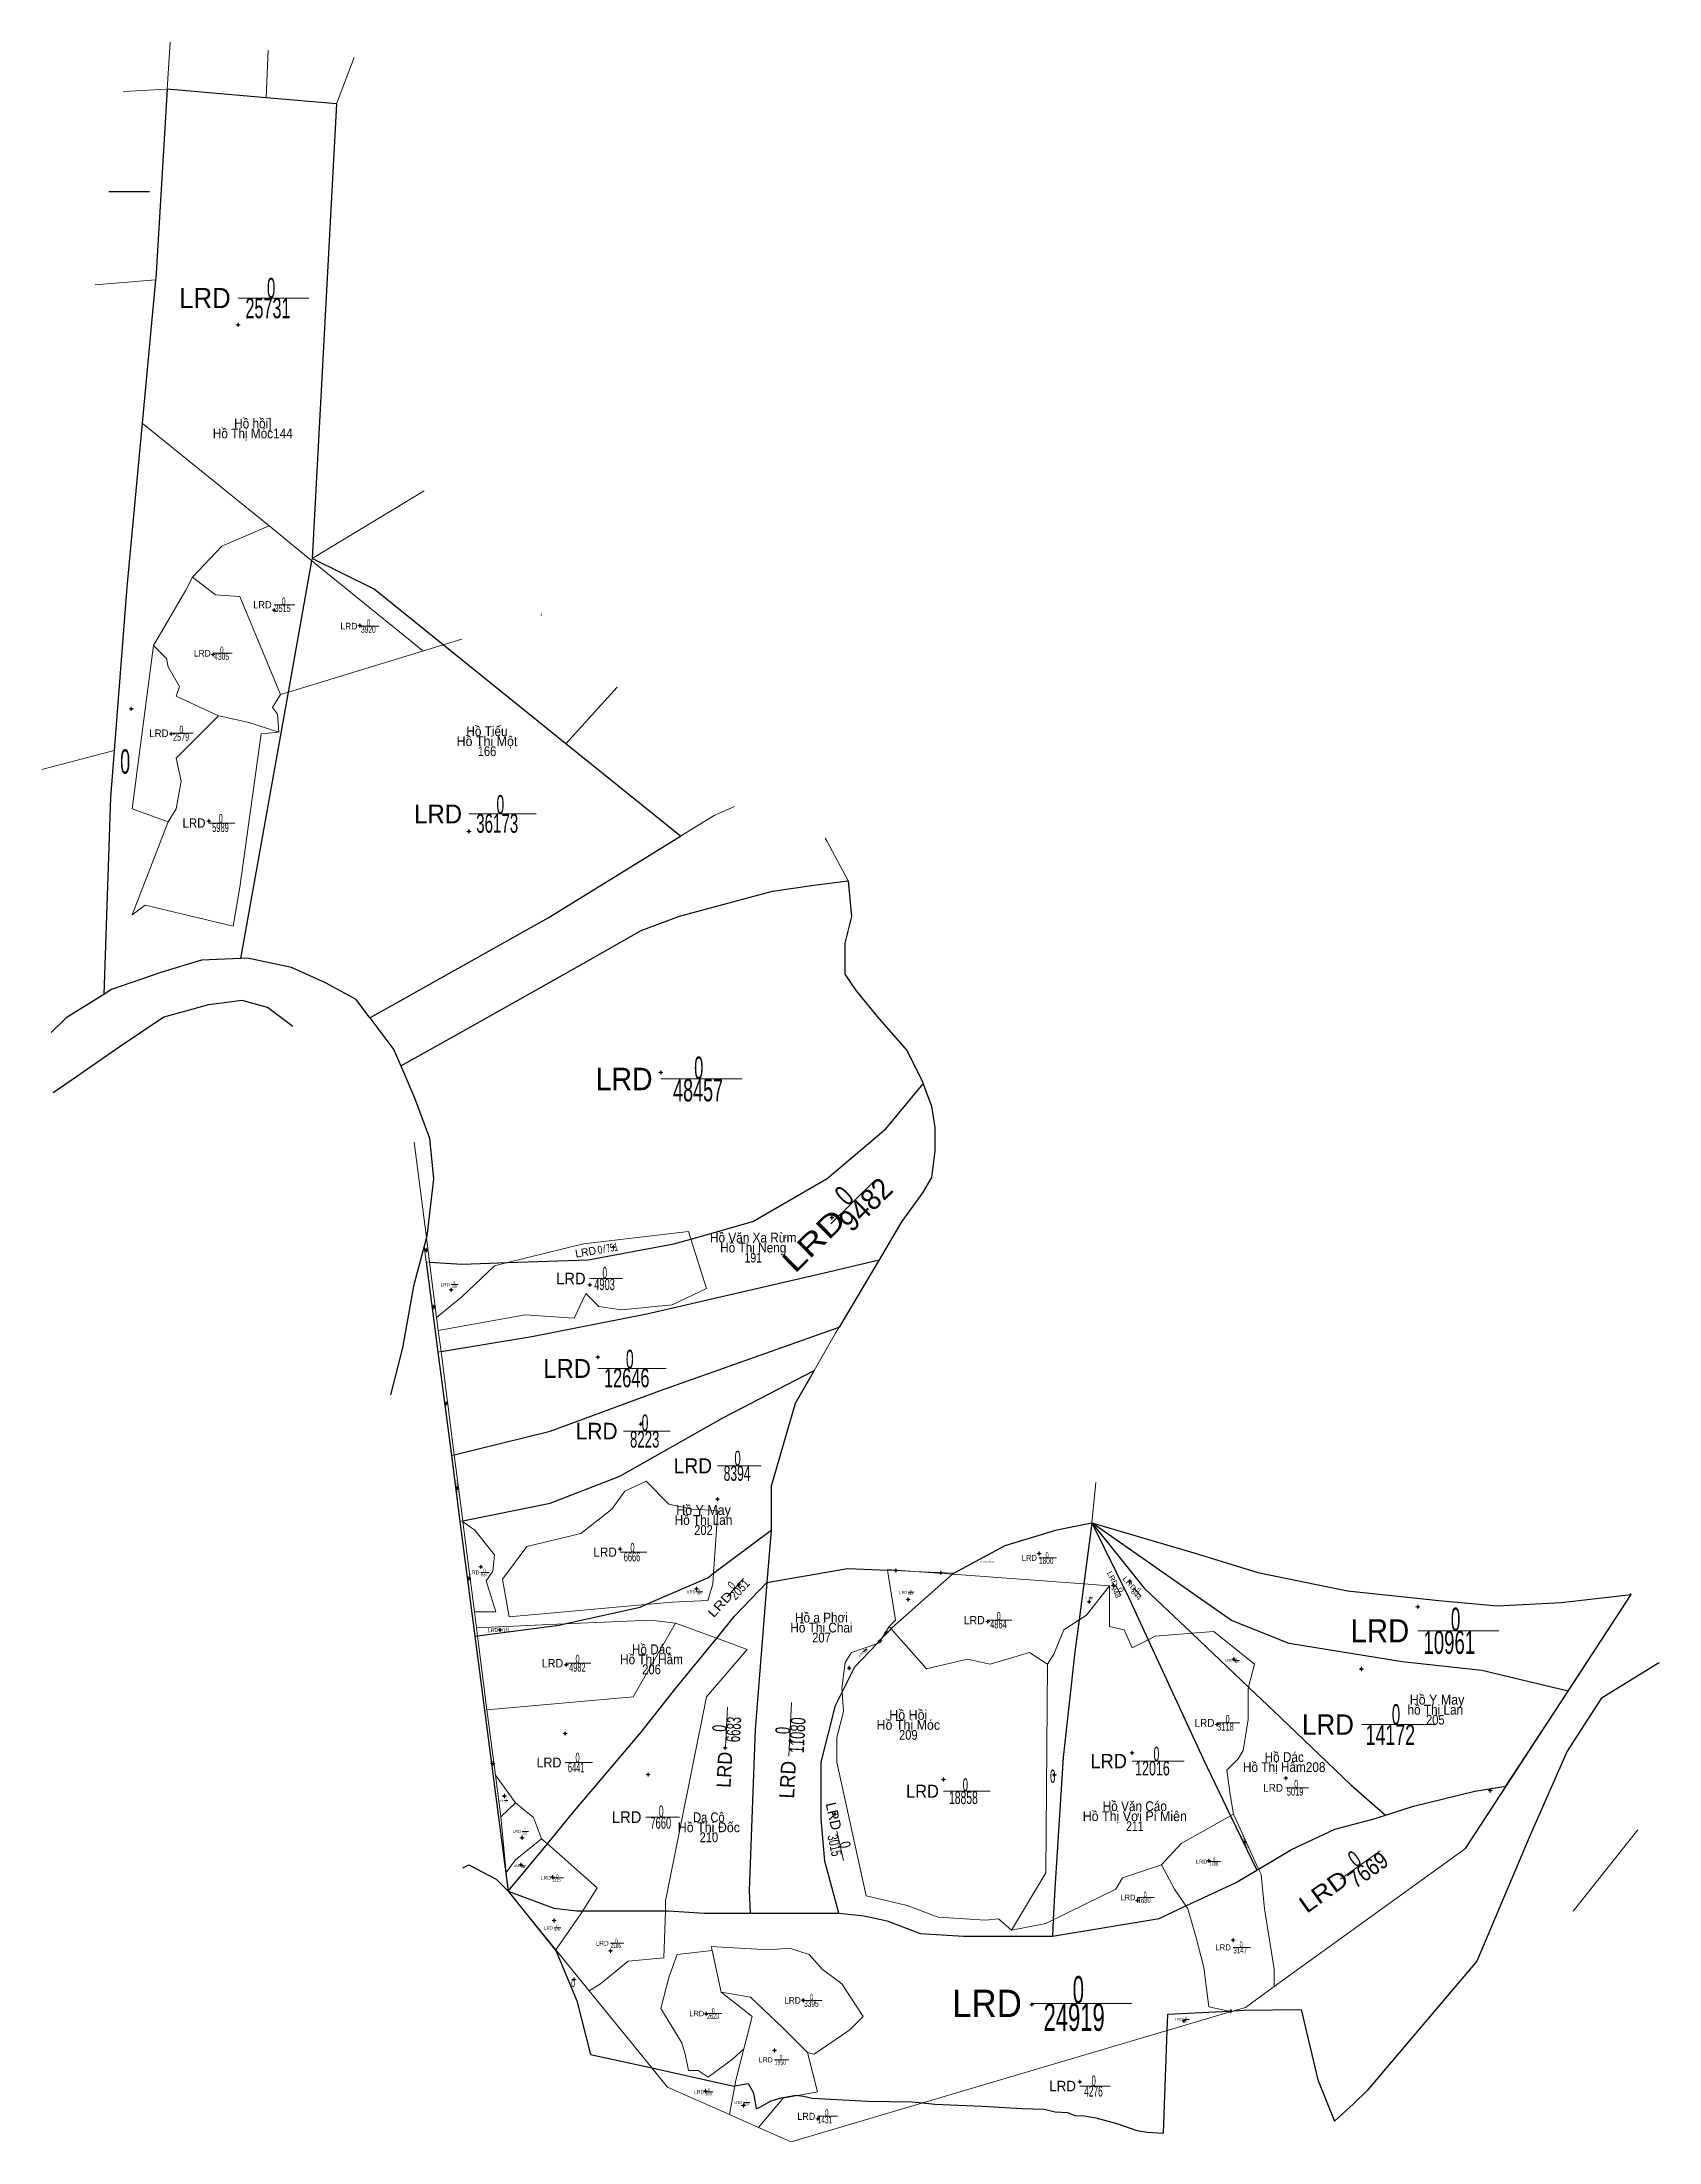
# Model space of a CAD drawing. Header units: metres. Extents: x 547480 to 554179, y 1840660 to 1842196.
# Drawn here: x 547480 to 548471, y 1840909 to 1842196 of the extents above.
import ezdxf
from ezdxf.enums import TextEntityAlignment as Align

# ---------------------------------------------------------------- set-up
doc = ezdxf.new("R2010")
doc.units = ezdxf.units.M
doc.header["$LTSCALE"] = 1.6
for name, color, linetype, lineweight in [('1', 7, 'Continuous', 13), ('10', 7, 'Continuous', 13), ('11', 7, 'Continuous', 13), ('12', 7, 'Continuous', 13), ('13', 7, 'Continuous', 25), ('31', 7, 'Continuous', 25), ('32', 7, 'Continuous', 25), ('53', 7, 'Continuous', 13), ('63', 7, 'Continuous', 13)]:
    doc.layers.add(name, color=color, linetype=linetype, lineweight=lineweight)
doc.layers.add('16', color=7, linetype='Continuous')
doc.layers.add('54', color=7, linetype='Continuous')

msp = doc.modelspace()

# ---------------------------------------------------------------- texts
at = {"layer": '16', "width": 0.9}
msp.add_text('Đường Mac ca', height=1, dxfattribs=at).set_placement((548059.095, 1841264.11), align=Align.CENTER)
at = {"layer": '32'}
for s, width, p in [('Hồ hồi]', 0.9, (547608.96, 1841958.96)), ('Hồ Thị Móc144', 0.9, (547608.96, 1841952.83)), ('Hồ Thị Một', 0.95, (547752.515, 1841764.28)), ('Hồ Tiếu', 0.9, (547752.505, 1841770.41)), ('166', 0.85, (547752.51, 1841758.15)), ('Hồ Văn Xa Rừm', 0.9, (547915.715, 1841460.16)), ('Hồ Thị Neng', 0.9, (547915.725, 1841454.03)), ('191', 0.8, (547915.725, 1841447.9)), ('Hồ Thị Lan', 0.9, (547885.23, 1841287.14)), ('Hồ Y May', 0.95, (547885.235, 1841293.27)), ('202', 0.85, (547885.23, 1841281.01)), ('Hồ Thị Chai', 0.9, (547957.525, 1841221.22)), ('Hồ a Phơi', 0.9, (547957.525, 1841227.35)), ('207', 0.85, (547957.53, 1841215.09)), ('Hồ Thị Hâm', 0.9, (547853.36, 1841201.77)), ('Hồ Dác', 0.9, (547853.36, 1841207.9)), ('206', 0.85, (547853.36, 1841195.64)), ('hồ Thị Lan', 0.9, (548333.81, 1841170.9)), (' Hồ Y May', 0.95, (548333.81, 1841177.03)), ('Hồ Thị Móc', 0.95, (548010.755, 1841161.62)), ('Hồ Hồi', 0.95, (548010.76, 1841167.75)), ('205', 0.85, (548333.81, 1841164.77)), ('209', 0.85, (548010.76, 1841155.49)), ('Hồ Thị Hâm208', 0.9, (548241.185, 1841135.75)), ('Hồ Dác', 0.9, (548241.18, 1841141.88)), ('Hồ Thị Vơi Pỉ Miên', 0.95, (548149.605, 1841105.69)), ('Hồ Văn Cáo', 0.9, (548149.605, 1841111.82)), ('Hồ Thị Đốc', 0.95, (547888.525, 1841098.87)), ('Da Cô', 0.85, (547888.53, 1841105)), ('211', 0.8, (548149.615, 1841099.56)), ('210', 0.85, (547888.53, 1841092.74))]:
    msp.add_text(s, height=6, dxfattribs=dict(at, width=width)).set_placement(p, align=Align.CENTER)
at = {"layer": '54', "width": 0.65}
msp.add_text('1', height=2, dxfattribs=at).set_placement((547785.745, 1841843.97), align=Align.CENTER)
at = {"layer": '63'}
for p in [(547558.275, 1842195.65), (547618.415, 1842190.64), (547671.125, 1842186.24), (547529.655, 1842165.24), (547520.645, 1842104.11), (547545.575, 1842104.11), (547512.435, 1842046.88), (547713.985, 1841920.72), (547713.015, 1841822.87), (547737.015, 1841829.87), (547832.385, 1841800.33), (547479.735, 1841749.96), (547904.245, 1841727.26), (547959.845, 1841707.97), (547485.355, 1841588.87), (547633.405, 1841592.41), (547486.645, 1841551.95), (547707.875, 1841521.65), (547693.405, 1841366.87), (548125.705, 1841313.18), (548453.485, 1841245.4), (548470.925, 1841202.63), (548457.985, 1841100.28), (547737.655, 1841077), (548418.265, 1841050.55)]:
    msp.add_text('D', height=0.01, dxfattribs=at).set_placement(p, align=Align.CENTER)
for s, height, width, p in [('0', 12.38, 0.55, (547620.185, 1842038.8)), ('25731', 12.38, 0.6, (547618.255, 1842026.42)), ('3515', 4.43, 0.6, (547627.235, 1841846.46)), ('0', 4.43, 0.55, (547627.915, 1841850.88)), ('3920', 4.07, 0.6, (547679.79, 1841833.71)), ('0', 4.07, 0.55, (547679.94, 1841837.77)), ('4305', 4.07, 0.6, (547589.86, 1841817.1)), ('0', 4.07, 0.55, (547589.99, 1841821.17)), ('2579', 4.63, 0.6, (547565.025, 1841767.53)), ('0', 4.63, 0.55, (547565.15, 1841772.16)), ('0', 15, 0.55, (547530.7, 1841747.32)), ('0', 11.55, 0.55, (547760.71, 1841722.73)), ('5989', 5.53, 0.6, (547589.175, 1841711.63)), ('0', 5.53, 0.55, (547589.31, 1841717.16)), ('36173', 11.55, 0.6, (547758.77, 1841711.18)), ('0', 13.73, 0.55, (547882.31, 1841560.35)), ('48457', 13.73, 0.6, (547881.895, 1841546.62)), ('708', 2.05, 0.6, (547732.42, 1841432.37)), ('0', 2.05, 0.55, (547732.46, 1841434.41)), ('4903', 7.09, 0.6, (547824.585, 1841430.98)), ('0', 7.09, 0.55, (547824.72, 1841438.07)), ('0', 2.37, 0.55, (547719.57, 1841419.49)), ('12646', 11.51, 0.65, (547838.18, 1841371.47)), ('0', 11.51, 0.55, (547840.04, 1841382.97)), ('8223', 10.11, 0.6, (547849.165, 1841334.51)), ('0', 10.11, 0.55, (547849.37, 1841344.62)), ('0', 9.23, 0.55, (547906.13, 1841323.35)), ('8394', 9.23, 0.6, (547905.82, 1841314.12)), ('6666', 5.66, 0.6, (547841.4, 1841264.76)), ('0', 5.66, 0.55, (547841.675, 1841270.42)), ('1800', 3.66, 0.65, (548095.295, 1841263.26)), ('0', 3.66, 0.55, (548095.84, 1841266.92)), ('637', 2.37, 0.6, (547750.945, 1841255.65)), ('0', 2.37, 0.55, (547751.03, 1841258.02)), ('294', 1.79, 0.6, (547882.69, 1841244.32)), ('0', 1.79, 0.55, (547882.72, 1841246.11)), ('663', 1.7, 0.6, (548012.165, 1841244.14)), ('0', 1.7, 0.55, (548012.23, 1841245.84)), ('195', 0.95, 0.6, (548122.38, 1841241.41)), ('0', 0.95, 0.55, (548122.51, 1841242.36)), ('4864', 5.06, 0.65, (548066.03, 1841223.71)), ('0', 5.06, 0.55, (548066.21, 1841228.78)), ('0', 14.17, 0.55, (548346.22, 1841222.28)), ('10961', 14.17, 0.6, (548342.37, 1841208.11)), ('4982', 5.2, 0.6, (547807.915, 1841197.19)), ('0', 5.2, 0.55, (547808.035, 1841202.39)), ('456', 1.65, 0.6, (548211.86, 1841202.5)), ('0', 1.65, 0.55, (548211.885, 1841204.15)), ('0', 12.51, 0.55, (548309.71, 1841164.82)), ('3118', 4.79, 0.6, (548205.145, 1841161.07)), ('0', 4.79, 0.55, (548206.475, 1841165.87)), ('14172', 12.51, 0.65, (548306.25, 1841152.31)), ('0', 8.77, 0.55, (548162.85, 1841142.44)), ('6441', 6.03, 0.55, (547807.165, 1841135.5)), ('0', 6.03, 0.55, (547808.025, 1841141.53)), ('12016', 8.77, 0.65, (548160.43, 1841133.66)), ('0', 7.91, 0.55, (548045.745, 1841124)), ('0', 8.15, 0.55, (548099.305, 1841129.1)), ('5019', 4.78, 0.6, (548247.825, 1841121.28)), ('0', 4.78, 0.55, (548248.525, 1841126.06)), ('131', 1.1, 0.55, (547763.845, 1841117.22)), ('0', 1.1, 0.55, (547764.12, 1841118.32)), ('0', 7.15, 0.55, (547859.315, 1841108.13)), ('18858', 7.91, 0.6, (548044.545, 1841116.09)), ('598', 1.83, 0.6, (547775.685, 1841097.53)), ('0', 1.83, 0.55, (547775.715, 1841099.36)), ('7660', 7.15, 0.6, (547859.03, 1841100.98)), ('248', 1.38, 0.6, (547774.53, 1841076.95)), ('0', 1.38, 0.55, (547774.55, 1841078.33)), ('0', 2.34, 0.55, (547795.685, 1841070.86)), ('1788', 2.5, 0.6, (548197.875, 1841078.32)), ('0', 2.5, 0.55, (548198.23, 1841080.82)), ('1215', 2.34, 0.6, (547795.07, 1841068.52)), ('0', 3.5, 0.55, (548155.94, 1841058.91)), ('1680', 3.5, 0.6, (548155.395, 1841055.41)), ('576', 1.96, 0.6, (547795.445, 1841038.26)), ('0', 1.96, 0.55, (547795.495, 1841040.22)), ('2185', 2.88, 0.6, (547831.495, 1841027.97)), ('0', 2.88, 0.55, (547831.91, 1841030.84)), ('3147', 3.73, 0.6, (548214.2, 1841024.57)), ('0', 3.73, 0.55, (548214.79, 1841028.3)), ('0', 16.8, 0.55, (548115.005, 1840993.96)), ('0', 4.64, 0.55, (547805.305, 1841004.03)), ('0', 3.99, 0.55, (547951.535, 1840995.84)), ('2623', 3.32, 0.6, (547891.105, 1840984.47)), ('0', 3.32, 0.55, (547891.2, 1840987.79)), ('3395', 3.99, 0.6, (547951.35, 1840991.85)), ('24919', 16.8, 0.6, (548112.44, 1840977.16)), ('203', 1.68, 0.6, (548181.175, 1840982.46)), ('0', 1.68, 0.55, (548181.2, 1840984.14)), ('1', 0.13, 0.3, (548208.505, 1840989.03)), ('0', 0.13, 0.5, (548208.525, 1840989.16)), ('1950', 3.06, 0.6, (547932.33, 1840956.35)), ('0', 3.06, 0.55, (547932.785, 1840959.41)), ('0', 6.42, 0.55, (548124.395, 1840943.34)), ('600', 2.18, 0.6, (547888.43, 1840937.62)), ('0', 2.18, 0.55, (547888.48, 1840939.79)), ('426', 1.79, 0.6, (547911.335, 1840931.42)), ('0', 1.79, 0.55, (547911.38, 1840933.21)), ('4276', 6.42, 0.6, (548124.24, 1840936.92)), ('1431', 4.32, 0.55, (547959.64, 1840920.48)), ('0', 4.32, 0.55, (547960.775, 1840924.8))]:
    msp.add_text(s, height=height, dxfattribs=dict(at, width=width)).set_placement(p, align=Align.CENTER)
for height, width, p in [(12.38, 0.95, (547595.37, 1842032.61)), (4.43, 0.95, (547620.5, 1841848.67)), (4.07, 0.95, (547673.03, 1841835.74)), (4.07, 0.95, (547583.18, 1841819.14)), (4.63, 0.95, (547557.31, 1841769.84)), (5.53, 0.95, (547579.94, 1841714.4)), (11.55, 0.95, (547737.24, 1841716.95)), (13.73, 0.95, (547854.02, 1841553.48)), (2.05, 0.95, (547729.76, 1841433.39)), (7.09, 0.95, (547812.94, 1841434.53)), (11.51, 0.95, (547816.27, 1841377.22)), (10.11, 0.95, (547832.57, 1841339.56)), (9.23, 0.95, (547890.45, 1841318.73)), (5.66, 0.95, (547832.09, 1841267.59)), (3.66, 0.95, (548089.62, 1841265.09)), (2.37, 0.95, (547747.9, 1841256.84)), (1.79, 0.95, (547880.34, 1841245.22)), (1.7, 0.95, (548010.02, 1841244.99)), (0.95, 0.9, (548121.27, 1841241.89)), (5.06, 0.95, (548057.6, 1841226.25)), (14.17, 0.95, (548317.83, 1841215.19)), (5.2, 0.95, (547799.23, 1841199.79)), (1.65, 0.95, (548209.69, 1841203.33)), (4.79, 0.95, (548198.42, 1841163.47)), (12.51, 0.95, (548283.9, 1841158.56)), (6.03, 0.95, (547798.17, 1841138.52)), (8.77, 0.95, (548144.73, 1841138.05)), (7.91, 0.95, (548029.51, 1841120.04)), (4.78, 0.95, (548240.44, 1841123.67)), (1.1, 0.95, (547762.73, 1841117.77)), (1.83, 0.95, (547773.31, 1841098.44)), (7.15, 0.95, (547847.17, 1841104.56)), (1.38, 0.95, (547772.75, 1841077.64)), (2.5, 0.95, (548194.02, 1841079.57)), (2.34, 0.95, (547791.77, 1841069.69)), (3.5, 0.95, (548150, 1841057.16)), (1.96, 0.95, (547792.89, 1841039.24)), (2.88, 0.95, (547827.09, 1841029.4)), (3.73, 0.95, (548208.48, 1841026.44)), (3.99, 0.95, (547944.84, 1840993.84)), (16.8, 0.95, (548080.35, 1840985.56)), (3.32, 0.95, (547885.66, 1840986.13)), (1.68, 0.95, (548179.03, 1840983.3)), (0.13, 0.95, (548208.43, 1840989.09)), (3.06, 0.95, (547927.59, 1840957.88)), (6.42, 0.95, (548113.51, 1840940.13)), (2.18, 0.95, (547885.59, 1840938.71)), (1.79, 0.95, (547908.99, 1840932.32)), (4.32, 0.95, (547953.73, 1840922.64))]:
    msp.add_text('LRD', height=height, dxfattribs=dict(at, width=width)).set_placement(p, align=Align.RIGHT)
for s, height, rotation, width, p in [('9482', 13.04, 44.564, 0.95, (547989.11, 1841478.77)), ('0', 13.04, 44.564, 0.7, (547976.022, 1841484.186)), ('25', 0.64, 277.308, 0.65, (547714.81, 1841454.606)), ('0', 0.64, 277.308, 0.75, (547715.452, 1841454.686)), ('0', 4.82, 9.726, 0.8, (547822.133, 1841453.412)), ('0', 1.75, 277.315, 0.75, (547733.421, 1841308.751)), ('2051', 5.43, 47.913, 0.85, (547909.455, 1841245.785)), ('0', 5.43, 47.913, 0.7, (547904.445, 1841248.336)), ('948', 3.28, 295.821, 0.8, (548136.627, 1841245.259)), ('0', 3.28, 295.821, 1.2, (548139.606, 1841246.644)), ('0', 3.07, 312.189, 0.7, (548150.819, 1841246.296)), ('0', 2.31, 2.568, 0.65, (547760.723, 1841221.704)), ('0', 0.15, 46.325, 0.65, (547993.456, 1841216.037)), ('2', 0.15, 46.325, 0.65, (547993.566, 1841215.937)), ('0', 0.3, 59.048, 1.4, (547997.55, 1841221.543)), ('7', 0.3, 59.048, 1.25, (547997.804, 1841221.373)), ('0', 1.27, 46.354, 0.7, (547984.075, 1841210.196)), ('156', 1.27, 46.354, 1.05, (547985.257, 1841209.587)), ('0', 8.68, 87.077, 0.65, (547899.325, 1841162.339)), ('6683', 8.68, 87.077, 0.6, (547907.968, 1841161.584)), ('11080', 9.05, 87.077, 0.65, (547947.246, 1841158.024)), ('0', 9.05, 87.077, 0.65, (547938.34, 1841160.969)), ('3015', 6.4, 282.381, 0.7, (547962.506, 1841090.121)), ('0', 6.4, 282.381, 0.85, (547968.981, 1841090.531)), ('0', 1.47, 294.681, 1.2, (548216.723, 1841091.627)), ('7669', 10.29, 35.813, 0.85, (548295.539, 1841071.697)), ('0', 10.29, 35.813, 0.7, (548287.228, 1841078.38))]:
    msp.add_text(s, height=height, rotation=rotation, dxfattribs=dict(at, width=width)).set_placement(p, align=Align.CENTER)
for height, rotation, width, p in [(13.04, 44.564, 1.3, (547973.59, 1841472.63)), (3.28, 295.821, 1.1, (548136.598, 1841249.089)), (3.07, 312.189, 1.25, (548148.722, 1841246.332)), (5.43, 47.913, 1.25, (547903.631, 1841243.38)), (2.31, 2.568, 0.95, (547759.396, 1841221.644)), (0.15, 46.325, 1.35, (547993.549, 1841216.026)), (0.2999, 59.048, 1.15, (547997.637, 1841221.386)), (1.27, 46.354, 1.3, (547984.166, 1841209.363)), (8.68, 87.077, 0.95, (547902.922, 1841147.927)), (9.05, 87.077, 0.95, (547941.911, 1841142.299)), (1.47, 294.681, 1.1, (548216.513, 1841092.094)), (10.29, 35.813, 1.2, (548281.749, 1841068.086))]:
    msp.add_text('LRD', height=height, rotation=rotation, dxfattribs=dict(at, width=width)).set_placement(p, align=Align.RIGHT)
for s, height, rotation, width, p in [('751', 4.82, 9.726, 0.6, (547825.9, 1841454.06)), ('/', 4.82, 9.726, 0.9, (547823.92, 1841453.72)), ('/', 1.75, 277.315, 0.75, (547733.52, 1841308.06)), ('72', 1.75, 277.315, 0.7, (547733.61, 1841307.33)), ('/', 2.31, 2.568, 0.55, (547761.74, 1841221.75)), ('141', 2.31, 2.568, 0.55, (547762.71, 1841221.79)), ('59', 1.47, 294.681, 0.9, (548217.13, 1841090.76))]:
    msp.add_text(s, height=height, rotation=rotation, dxfattribs=dict(at, width=width)).set_placement(p)
for height, rotation, p in [(0.64, 277.308, (547715.055, 1841455.191)), (4.82, 9.726, (547819.746, 1841452.998)), (1.75, 277.315, (547733.316, 1841309.673)), (6.4, 282.381, (547963.7, 1841099.632))]:
    msp.add_text('LRD', height=height, rotation=rotation, dxfattribs=at).set_placement(p, align=Align.RIGHT)
msp.add_text('844', height=3.07, rotation=312.189, dxfattribs=at).set_placement((548149.35, 1841243.346), align=Align.CENTER)
msp.add_text('/', height=1.47, rotation=294.681, dxfattribs=at).set_placement((548216.87, 1841091.31))

# ---------------------------------------------------------------- hatches: boundary and pattern name
at = {"layer": '11'}
for points in [[(547600.05, 1842022.33, 1), (547599.75, 1842022.33, 1)], [(547622.27, 1841847.51, 1), (547621.97, 1841847.51, 1)], [(547674.67, 1841838.23, 1), (547674.37, 1841838.23, 1)], [(547584.81, 1841820.37, 1), (547584.51, 1841820.37, 1)], [(547534.64, 1841787.18, 1), (547534.34, 1841787.18, 1)], [(547559.15, 1841771.87, 1), (547558.85, 1841771.87, 1)], [(547582.12, 1841718.37, 1), (547581.82, 1841718.37, 1)], [(547741.61, 1841712.06, 1), (547741.31, 1841712.06, 1)], [(547859.19, 1841564.25, 1), (547858.89, 1841564.25, 1)], [(547964.04, 1841475.37, 1), (547963.74, 1841475.37, 1)], [(547715.47, 1841455.65, 1), (547715.17, 1841455.65, 1)], [(547830.19, 1841457.36, 1), (547829.89, 1841457.36, 1)], [(547815.69, 1841434.29, 1), (547815.39, 1841434.29, 1)], [(547720, 1841420.64, 1), (547719.7, 1841420.64, 1)], [(547730.67, 1841431.19, 1), (547730.37, 1841431.19, 1)], [(547820.63, 1841389.83, 1), (547820.33, 1841389.83, 1)], [(547727.65, 1841361.48, 1), (547727.35, 1841361.48, 1)], [(547846.91, 1841348.95, 1), (547846.61, 1841348.95, 1)], [(547734.35, 1841309.63, 1), (547734.05, 1841309.63, 1)], [(547893.98, 1841302.89, 1), (547893.68, 1841302.89, 1)], [(547834.31, 1841272.37, 1), (547834.01, 1841272.37, 1)], [(548091.11, 1841269.69, 1), (548090.81, 1841269.69, 1)], [(547741.5, 1841254.25, 1), (547741.2, 1841254.25, 1)], [(547748.92, 1841261.47, 1), (547748.62, 1841261.47, 1)], [(548003.23, 1841259.27, 1), (548002.93, 1841259.27, 1)], [(548030.75, 1841257.8, 1), (548030.45, 1841257.8, 1)], [(547881.15, 1841247.87, 1), (547880.85, 1841247.87, 1)], [(547907.2, 1841250.74, 1), (547906.9, 1841250.74, 1)], [(548010.8, 1841241.43, 1), (548010.5, 1841241.43, 1)], [(548136.59, 1841250.11, 1), (548136.29, 1841250.11, 1)], [(548146.64, 1841252.57, 1), (548146.34, 1841252.57, 1)], [(548059.6, 1841227.91, 1), (548059.3, 1841227.91, 1)], [(548121.77, 1841239.99, 1), (548121.47, 1841239.99, 1)], [(548323.16, 1841236.87, 1), (548322.86, 1841236.87, 1)], [(547760.53, 1841222.83, 1), (547760.23, 1841222.83, 1)], [(547993.57, 1841216.08, 1), (547993.27, 1841216.08, 1)], [(547997.67, 1841221.36, 1), (547997.37, 1841221.36, 1)], [(548210.45, 1841204.83, 1), (548210.15, 1841204.83, 1)], [(547801.28, 1841201.37, 1), (547800.98, 1841201.37, 1)], [(547974.74, 1841199.45, 1), (547974.44, 1841199.45, 1)], [(548288.62, 1841198.85, 1), (548288.32, 1841198.85, 1)], [(548200.32, 1841164.83, 1), (548200.02, 1841164.83, 1)], [(547800.53, 1841159.33, 1), (547800.23, 1841159.33, 1)], [(547898.72, 1841150.48, 1), (547898.42, 1841150.48, 1)], [(547938.77, 1841154.79, 1), (547938.47, 1841154.79, 1)], [(547756.15, 1841140.95, 1), (547755.85, 1841140.95, 1)], [(548148.09, 1841147.5, 1), (548147.79, 1841147.5, 1)], [(547851.44, 1841134.22, 1), (547851.14, 1841134.22, 1)], [(548032.56, 1841131.19, 1), (548032.26, 1841131.19, 1)], [(548100.42, 1841133.91, 1), (548100.12, 1841133.91, 1)], [(548242.34, 1841132.01, 1), (548242.04, 1841132.01, 1)], [(547763.29, 1841121.04, 1), (547762.99, 1841121.04, 1)], [(548367.66, 1841124.33, 1), (548367.36, 1841124.33, 1)], [(547965.87, 1841109.87, 1), (547965.57, 1841109.87, 1)], [(547774.13, 1841095.51, 1), (547773.83, 1841095.51, 1)], [(548217.15, 1841092.74, 1), (548216.85, 1841092.74, 1)], [(547773.4, 1841078.8, 1), (547773.1, 1841078.8, 1)], [(548195.09, 1841081.29, 1), (548194.79, 1841081.29, 1)], [(547792.78, 1841071.28, 1), (547792.48, 1841071.28, 1)], [(548151.43, 1841057.02, 1), (548151.13, 1841057.02, 1)], [(547793.76, 1841044.77, 1), (547793.46, 1841044.77, 1)], [(547828.29, 1841026.25, 1), (547827.99, 1841026.25, 1)], [(548209.99, 1841032.76, 1), (548209.69, 1841032.76, 1)], [(547806, 1841008.57, 1), (547805.7, 1841008.57, 1)], [(547946.46, 1840995.87, 1), (547946.16, 1840995.87, 1)], [(547887.04, 1840987.63, 1), (547886.74, 1840987.63, 1)], [(548086.65, 1840993.31, 1), (548086.35, 1840993.31, 1)], [(548179.8, 1840983.31, 1), (548179.5, 1840983.31, 1)], [(548208.64, 1840989.18, 1), (548208.34, 1840989.18, 1)], [(547928.86, 1840965.17, 1), (547928.56, 1840965.17, 1)], [(548116.01, 1840945.89, 1), (548115.71, 1840945.89, 1)], [(547886.54, 1840940.13, 1), (547886.24, 1840940.13, 1)], [(547909.81, 1840931.41, 1), (547909.51, 1840931.41, 1)], [(547955.46, 1840923.31, 1), (547955.16, 1840923.31, 1)]]:
    msp.add_hatch(color=256, dxfattribs=at).paths.add_polyline_path(points)

# ---------------------------------------------------------------- linework, layer by layer
at = {"layer": '1'}
msp.add_lwpolyline([(547890.54, 1841026.4), (547869.01, 1841023.87), (547864.01, 1841009.87), (547859.01, 1840990.87), (547872.01, 1840969.87), (547874.01, 1840962.87), (547876.01, 1840952.87), (547882.01, 1840952.87), (547888.01, 1840948.87), (547903.01, 1840959.87), (547909.93, 1840966.04)], dxfattribs=at)
at = {"layer": '10'}
for p, q in [((547746.07, 1841224.08), (547800.02, 1841226.5)), ((547893.31, 1841217.67), (547868.01, 1841226.87)), ((547999.01, 1841224.87), (547994.8, 1841217.85)), ((547999.01, 1841224.87), (548000.2, 1841223.52)), ((548210.01, 1841109.87), (548208.33, 1841108.92)), ((548225.46, 1841076.25), (548210.01, 1841109.87)), ((547789.51, 1841091.79), (547786.01, 1841094.87)), ((548235.01, 1841004.26), (548352.35, 1841088.93)), ((547896.01, 1841000.87), (547890.54, 1841026.4)), ((548207.16, 1840989.27), (548208.63, 1840988.95)), ((547901.19, 1840925.85), (547904.38, 1840943.4)), ((547901.19, 1840925.85), (547918.97, 1840917.97))]:
    msp.add_line(p, q, dxfattribs=at)
for points in [[(547707.87, 1841521.65), (547715.38, 1841463.18), (547717.31, 1841448.13), (547721.66, 1841414.26), (547722.68, 1841406.32), (547724.35, 1841393.34), (547732.47, 1841330.06), (547737.67, 1841289.55), (547737.73, 1841289.07), (547744.81, 1841233.87), (547746.07, 1841224.08), (547746.7, 1841219.17), (547752.51, 1841173.88), (547757.65, 1841133.86), (547760.94, 1841108.22), (547764.31, 1841074.15), (547765.44, 1841062.73), (547794.67, 1841026.82), (547815.11, 1841001.73), (547853.62, 1840954.41)], [(547722.68, 1841406.32), (547776.01, 1841415.87), (547806.01, 1841413.87), (547813.01, 1841428.87), (547821.01, 1841420.87), (547835.01, 1841418.87), (547866.01, 1841421.87), (547887.01, 1841431.87), (547877.46, 1841462.26)], [(547877.46, 1841462.26), (547876.01, 1841466.87), (547811.63, 1841459.37), (547765.04, 1841447.85)], [(547765.04, 1841447.85), (547757.01, 1841445.87), (547737.01, 1841426.87), (547721.66, 1841414.26)], [(547891.45, 1841257.48), (547894.01, 1841295.87), (547878.01, 1841296.87), (547864.01, 1841299.87), (547850.01, 1841313.87), (547837.01, 1841307.87), (547829.01, 1841296.87), (547810.01, 1841281.87), (547777.01, 1841273.87), (547762.01, 1841253.87), (547766.01, 1841230.87), (547849.78, 1841238.27)], [(547737.73, 1841289.07), (547745.01, 1841283.87), (547757.01, 1841268.87), (547756.01, 1841258.87), (547752.01, 1841252.87), (547758.01, 1841233.87), (547744.81, 1841233.87)], [(547891.45, 1841257.48), (547891.01, 1841250.87), (547887.85, 1841240.73), (547866.06, 1841239.71), (547849.78, 1841238.27)], [(547998.1, 1841259.34), (547998.01, 1841259.87), (548014.5, 1841258.66)], [(547999.01, 1841224.87), (548003.01, 1841228.87), (547998.1, 1841259.34)], [(548014.5, 1841258.66), (548037.82, 1841256.94), (548118.36, 1841251.02), (548134.01, 1841249.87)], [(548115.48, 1841228.96), (548120.01, 1841231.87), (548134.01, 1841249.87)], [(548134.01, 1841249.87), (548134.01, 1841224.87), (548143.01, 1841222.87), (548148.01, 1841211.87), (548157.85, 1841216.79)], [(547800.02, 1841226.5), (547853.01, 1841228.87), (547868.01, 1841226.87)], [(548096.01, 1841201.87), (548100.01, 1841207.87), (548106.01, 1841222.87), (548115.48, 1841228.96)], [(547868.01, 1841226.87), (547842.01, 1841181.87), (547752.51, 1841173.88)], [(547861.84, 1841050.77), (547862.01, 1841056.87), (547887.01, 1841181.87), (547912.01, 1841210.87), (547893.31, 1841217.67)], [(547994.8, 1841217.85), (547993.01, 1841214.87), (547991.42, 1841214.31)], [(548000.2, 1841223.52), (548022.01, 1841198.87), (548047.01, 1841204.87), (548061.01, 1841201.87), (548085.01, 1841208.87), (548096.01, 1841201.87)], [(548157.85, 1841216.79), (548162.01, 1841218.87), (548184.51, 1841220.74)], [(548184.51, 1841220.74), (548198.01, 1841221.87), (548223.01, 1841201.87), (548219.25, 1841187.78)], [(547991.42, 1841214.31), (547976.01, 1841208.87), (547972.01, 1841202.87), (547970.01, 1841186.87), (547970.17, 1841184.58)], [(548074.01, 1841038.87), (548095.01, 1841073.87), (548096.01, 1841201.87)], [(547970.17, 1841184.58), (547971.01, 1841172.87), (547967.01, 1841156.87), (547967.01, 1841141.87), (547985.01, 1841059.87), (548010.01, 1841053.87), (548029.01, 1841046.87), (548058.01, 1841044.87), (548066.01, 1841045.87), (548074.01, 1841038.87)], [(548219.25, 1841187.78), (548219.01, 1841186.87), (548219.01, 1841167.87), (548216.01, 1841148.87), (548213.01, 1841143.87), (548206.01, 1841136.87), (548208.01, 1841121.87), (548210.01, 1841109.87)], [(547770.01, 1841116.87), (547781.01, 1841107.87), (547786.01, 1841094.87)], [(548208.33, 1841108.92), (548178.01, 1841091.87), (548166.01, 1841078.87)], [(547786.01, 1841094.87), (547770.01, 1841081.87), (547764.31, 1841074.15)], [(547811.2, 1841050.77), (547820.01, 1841064.87), (547789.51, 1841091.79)], [(548166.01, 1841078.87), (548142.01, 1841070.87), (548138.01, 1841063.87), (548099.64, 1841045.13)], [(548166.01, 1841078.87), (548174.01, 1841063.87), (548180.82, 1841053.65)], [(548235.01, 1841004.26), (548235.01, 1841014.87), (548229.01, 1841051.87), (548227.01, 1841072.87), (548225.46, 1841076.25)], [(547794.67, 1841026.82), (547810.01, 1841048.87), (547811.2, 1841050.77)], [(547815.11, 1841001.73), (547822.01, 1841005.87), (547839.01, 1841019.87), (547861.01, 1841021.87), (547861.84, 1841050.77)], [(548180.82, 1841053.65), (548182.01, 1841051.87), (548187.01, 1841034.87), (548192.01, 1841015.87), (548195.01, 1840991.87), (548207.16, 1840989.27)], [(548099.64, 1841045.13), (548095.01, 1841042.87), (548074.01, 1841038.87)], [(547890.54, 1841026.4), (547890.01, 1841028.87), (547925.01, 1841026.87), (547938.01, 1841027.87), (547950.01, 1841023.87), (547958.01, 1841014.87), (547970.01, 1841005.87), (547983.01, 1840985.87), (547975.01, 1840977.87), (547953.01, 1840962.87), (547949.01, 1840963.87)], [(547909.93, 1840966.04), (547915.01, 1840985.87), (547896.01, 1841000.87)], [(547896.01, 1841000.87), (547914.01, 1840997.87), (547934.01, 1840978.87), (547949.01, 1840963.87)], [(548210.2, 1840989.41), (548217.39, 1840991.55), (548235.01, 1841004.26)], [(548019.7, 1840932.96), (548169.49, 1840977.35), (548208.63, 1840988.95), (548210.2, 1840989.41)], [(547904.38, 1840943.4), (547905.01, 1840946.87), (547909.93, 1840966.04)], [(547949.01, 1840963.87), (547955.01, 1840939.87), (547942.96, 1840937.57)], [(547853.62, 1840954.41), (547863.13, 1840942.73), (547901.19, 1840925.85)], [(547942.96, 1840937.57), (547934.01, 1840935.87), (547918.97, 1840917.97)], [(547918.97, 1840917.97), (547939.06, 1840909.06), (548019.7, 1840932.96)]]:
    msp.add_lwpolyline(points, dxfattribs=at)
at = {"layer": '10', "lineweight": 25}
for points in [[(547737.65, 1841077), (547741.47, 1841078.81), (547758.09, 1841070.13), (547765.44, 1841062.73)], [(547765.44, 1841062.73), (547794.95, 1841026.02), (547807.52, 1840995.57), (547816.04, 1840962.71), (547853.62, 1840954.41)], [(548169.49, 1840977.35), (548169.85, 1840987.44), (548207.16, 1840989.27), (548210.2, 1840989.41)], [(548210.2, 1840989.41), (548216.64, 1840989.73), (548251.6, 1840990.16), (548261.84, 1840947.23), (548271.99, 1840921.81)], [(548019.7, 1840932.96), (548027.03, 1840932.17), (548055.8, 1840931.07), (548080.63, 1840929.53), (548093.95, 1840929.08), (548100.78, 1840927.54), (548108.38, 1840927.09), (548112.76, 1840925.34), (548118.77, 1840925.12), (548125.75, 1840923.77), (548138.61, 1840920.45), (548150.94, 1840916.04), (548156.94, 1840915.03), (548167.28, 1840914.43), (548169.49, 1840977.35)], [(547853.62, 1840954.41), (547903.88, 1840943.31), (547904.38, 1840943.4)], [(547904.38, 1840943.4), (547912.63, 1840944.85), (547915.89, 1840939.22), (547917.43, 1840929.47), (547919.69, 1840930.44), (547926.71, 1840934.36), (547932.9, 1840936.06), (547941.81, 1840937.7), (547942.96, 1840937.57)], [(547942.96, 1840937.57), (547946.45, 1840937.19), (547951.89, 1840935.9), (547985.85, 1840934.15), (548012.71, 1840933.71), (548019.7, 1840932.96)]]:
    msp.add_lwpolyline(points, dxfattribs=at)
at = {"layer": '11'}
for p, q in [((547599.28, 1842022.33), (547598.65, 1842022.33)), ((547599.9, 1842023.58), (547599.9, 1842022.96)), ((547599.9, 1842021.7), (547599.9, 1842021.08)), ((547601.15, 1842022.33), (547600.52, 1842022.33)), ((547621.5, 1841847.51), (547620.87, 1841847.51)), ((547622.12, 1841848.76), (547622.12, 1841848.14)), ((547622.12, 1841846.88), (547622.12, 1841846.26)), ((547623.37, 1841847.51), (547622.74, 1841847.51)), ((547673.9, 1841838.23), (547673.27, 1841838.23)), ((547674.52, 1841839.48), (547674.52, 1841838.86)), ((547674.52, 1841837.6), (547674.52, 1841836.98)), ((547675.77, 1841838.23), (547675.14, 1841838.23)), ((547584.04, 1841820.37), (547583.41, 1841820.37)), ((547584.66, 1841821.62), (547584.66, 1841821)), ((547584.66, 1841819.74), (547584.66, 1841819.12)), ((547585.91, 1841820.37), (547585.28, 1841820.37)), ((547533.86, 1841787.18), (547533.24, 1841787.18)), ((547534.49, 1841788.43), (547534.49, 1841787.8)), ((547534.49, 1841786.56), (547534.49, 1841785.93)), ((547535.74, 1841787.18), (547535.12, 1841787.18)), ((547558.38, 1841771.87), (547557.75, 1841771.87)), ((547559, 1841773.12), (547559, 1841772.5)), ((547559, 1841771.24), (547559, 1841770.62)), ((547560.25, 1841771.87), (547559.62, 1841771.87)), ((547581.34, 1841718.37), (547580.72, 1841718.37)), ((547581.97, 1841719.62), (547581.97, 1841719)), ((547581.97, 1841717.74), (547581.97, 1841717.12)), ((547583.22, 1841718.37), (547582.6, 1841718.37)), ((547740.83, 1841712.06), (547740.21, 1841712.06)), ((547741.46, 1841713.31), (547741.46, 1841712.68)), ((547741.46, 1841711.44), (547741.46, 1841710.81)), ((547742.71, 1841712.06), (547742.08, 1841712.06)), ((547858.42, 1841564.25), (547857.79, 1841564.25)), ((547859.04, 1841565.5), (547859.04, 1841564.88)), ((547859.04, 1841563.62), (547859.04, 1841563)), ((547860.29, 1841564.25), (547859.66, 1841564.25)), ((547963.26, 1841475.37), (547962.64, 1841475.37)), ((547963.89, 1841476.62), (547963.89, 1841476)), ((547963.89, 1841474.74), (547963.89, 1841474.12)), ((547965.14, 1841475.37), (547964.52, 1841475.37)), ((547714.7, 1841455.65), (547714.07, 1841455.65)), ((547715.32, 1841456.9), (547715.32, 1841456.28)), ((547715.32, 1841455.02), (547715.32, 1841454.4)), ((547716.57, 1841455.65), (547715.95, 1841455.65)), ((547829.42, 1841457.36), (547828.79, 1841457.36)), ((547830.04, 1841458.61), (547830.04, 1841457.98)), ((547830.04, 1841456.74), (547830.04, 1841456.11)), ((547831.29, 1841457.36), (547830.66, 1841457.36)), ((547814.92, 1841434.29), (547814.29, 1841434.29)), ((547815.54, 1841435.54), (547815.54, 1841434.92)), ((547815.54, 1841433.66), (547815.54, 1841433.04)), ((547816.79, 1841434.29), (547816.16, 1841434.29)), ((547719.22, 1841420.64), (547718.6, 1841420.64)), ((547719.85, 1841421.89), (547719.85, 1841421.26)), ((547721.1, 1841420.64), (547720.48, 1841420.64)), ((547729.9, 1841431.19), (547729.27, 1841431.19)), ((547730.52, 1841432.44), (547730.52, 1841431.82)), ((547730.52, 1841430.56), (547730.52, 1841429.94)), ((547731.77, 1841431.19), (547731.14, 1841431.19)), ((547719.85, 1841420.02), (547719.85, 1841419.39)), ((547819.86, 1841389.83), (547819.23, 1841389.83)), ((547820.48, 1841391.08), (547820.48, 1841390.46)), ((547820.48, 1841389.2), (547820.48, 1841388.58)), ((547821.73, 1841389.83), (547821.1, 1841389.83)), ((547726.88, 1841361.48), (547726.25, 1841361.48)), ((547727.5, 1841362.73), (547727.5, 1841362.1)), ((547727.5, 1841360.86), (547727.5, 1841360.23)), ((547728.75, 1841361.48), (547728.12, 1841361.48)), ((547846.14, 1841348.95), (547845.51, 1841348.95)), ((547846.76, 1841350.2), (547846.76, 1841349.58)), ((547846.76, 1841348.32), (547846.76, 1841347.7)), ((547848.01, 1841348.95), (547847.38, 1841348.95)), ((547733.57, 1841309.63), (547732.95, 1841309.63)), ((547734.2, 1841310.88), (547734.2, 1841310.26)), ((547734.2, 1841309), (547734.2, 1841308.38)), ((547735.45, 1841309.63), (547734.82, 1841309.63)), ((547893.2, 1841302.89), (547892.58, 1841302.89)), ((547893.83, 1841304.14), (547893.83, 1841303.52)), ((547893.83, 1841302.26), (547893.83, 1841301.64)), ((547895.08, 1841302.89), (547894.45, 1841302.89)), ((547833.54, 1841272.37), (547832.91, 1841272.37)), ((547834.16, 1841273.62), (547834.16, 1841273)), ((547834.16, 1841271.74), (547834.16, 1841271.12)), ((547835.41, 1841272.37), (547834.78, 1841272.37)), ((548090.33, 1841269.69), (548089.71, 1841269.69)), ((548090.96, 1841270.94), (548090.96, 1841270.32)), ((548090.96, 1841269.06), (548090.96, 1841268.44)), ((548092.21, 1841269.69), (548091.58, 1841269.69)), ((547740.72, 1841254.25), (547740.1, 1841254.25)), ((547741.35, 1841255.5), (547741.35, 1841254.88)), ((547741.35, 1841253.62), (547741.35, 1841253)), ((547742.6, 1841254.25), (547741.98, 1841254.25)), ((547748.14, 1841261.47), (547747.52, 1841261.47)), ((547748.77, 1841262.72), (547748.77, 1841262.1)), ((547748.77, 1841260.84), (547748.77, 1841260.22)), ((547750.02, 1841261.47), (547749.4, 1841261.47)), ((548002.45, 1841259.27), (548001.83, 1841259.27)), ((548003.08, 1841260.52), (548003.08, 1841259.9)), ((548003.08, 1841258.64), (548003.08, 1841258.02)), ((548004.33, 1841259.27), (548003.7, 1841259.27)), ((548029.98, 1841257.8), (548029.35, 1841257.8)), ((548030.6, 1841259.05), (548030.6, 1841258.42)), ((548030.6, 1841257.18), (548030.6, 1841256.55)), ((548031.85, 1841257.8), (548031.22, 1841257.8)), ((548146.49, 1841253.82), (548146.49, 1841253.2)), ((547880.38, 1841247.87), (547879.75, 1841247.87)), ((547881, 1841249.12), (547881, 1841248.5)), ((547881, 1841247.24), (547881, 1841246.62)), ((547882.25, 1841247.87), (547881.62, 1841247.87)), ((547906.42, 1841250.74), (547905.8, 1841250.74)), ((547907.05, 1841251.99), (547907.05, 1841251.36)), ((547907.05, 1841250.12), (547907.05, 1841249.49)), ((547908.3, 1841250.74), (547907.68, 1841250.74)), ((548010.02, 1841241.43), (548009.4, 1841241.43)), ((548010.65, 1841242.68), (548010.65, 1841242.06)), ((548010.65, 1841240.8), (548010.65, 1841240.18)), ((548011.9, 1841241.43), (548011.28, 1841241.43)), ((548121.62, 1841241.24), (548121.62, 1841240.62)), ((548135.82, 1841250.11), (548135.19, 1841250.11)), ((548136.44, 1841251.36), (548136.44, 1841250.74)), ((548136.44, 1841249.48), (548136.44, 1841248.86)), ((548137.69, 1841250.11), (548137.07, 1841250.11)), ((548145.86, 1841252.57), (548145.24, 1841252.57)), ((548146.49, 1841251.94), (548146.49, 1841251.32)), ((548147.74, 1841252.57), (548147.12, 1841252.57)), ((548058.82, 1841227.91), (548058.2, 1841227.91)), ((548059.45, 1841229.16), (548059.45, 1841228.54)), ((548060.7, 1841227.91), (548060.07, 1841227.91)), ((548121, 1841239.99), (548120.37, 1841239.99)), ((548121.62, 1841239.36), (548121.62, 1841238.74)), ((548122.87, 1841239.99), (548122.24, 1841239.99)), ((548322.38, 1841236.87), (548321.76, 1841236.87)), ((548323.01, 1841238.12), (548323.01, 1841237.5)), ((548323.01, 1841236.24), (548323.01, 1841235.62)), ((548324.26, 1841236.87), (548323.64, 1841236.87)), ((547759.76, 1841222.83), (547759.13, 1841222.83)), ((547760.38, 1841224.08), (547760.38, 1841223.46)), ((547760.38, 1841222.2), (547760.38, 1841221.58)), ((547761.63, 1841222.83), (547761, 1841222.83)), ((547992.8, 1841216.08), (547992.17, 1841216.08)), ((547993.42, 1841217.33), (547993.42, 1841216.7)), ((547993.42, 1841215.46), (547993.42, 1841214.83)), ((547994.67, 1841216.08), (547994.04, 1841216.08)), ((547996.9, 1841221.36), (547996.27, 1841221.36)), ((547997.52, 1841222.61), (547997.52, 1841221.98)), ((547997.52, 1841220.74), (547997.52, 1841220.11)), ((547998.77, 1841221.36), (547998.14, 1841221.36)), ((548059.45, 1841227.28), (548059.45, 1841226.66)), ((547801.13, 1841202.62), (547801.13, 1841202)), ((548209.68, 1841204.83), (548209.05, 1841204.83)), ((548210.3, 1841206.08), (548210.3, 1841205.46)), ((548210.3, 1841204.2), (548210.3, 1841203.58)), ((548211.55, 1841204.83), (548210.92, 1841204.83)), ((547800.5, 1841201.37), (547799.88, 1841201.37)), ((547801.13, 1841200.74), (547801.13, 1841200.12)), ((547802.38, 1841201.37), (547801.76, 1841201.37)), ((547973.96, 1841199.45), (547973.34, 1841199.45)), ((547974.59, 1841200.7), (547974.59, 1841200.08)), ((547974.59, 1841198.82), (547974.59, 1841198.2)), ((547975.84, 1841199.45), (547975.21, 1841199.45)), ((548287.84, 1841198.85), (548287.22, 1841198.85)), ((548288.47, 1841200.1), (548288.47, 1841199.48)), ((548288.47, 1841198.22), (548288.47, 1841197.6)), ((548289.72, 1841198.85), (548289.1, 1841198.85)), ((548199.54, 1841164.83), (548198.92, 1841164.83)), ((548200.17, 1841166.08), (548200.17, 1841165.46)), ((548200.17, 1841164.2), (548200.17, 1841163.58)), ((548201.42, 1841164.83), (548200.8, 1841164.83)), ((547799.76, 1841159.33), (547799.13, 1841159.33)), ((547800.38, 1841160.58), (547800.38, 1841159.96)), ((547800.38, 1841158.7), (547800.38, 1841158.08)), ((547801.63, 1841159.33), (547801, 1841159.33)), ((547897.95, 1841150.48), (547897.32, 1841150.48)), ((547898.57, 1841151.73), (547898.57, 1841151.1)), ((547899.82, 1841150.48), (547899.2, 1841150.48)), ((547938, 1841154.79), (547937.37, 1841154.79)), ((547938.62, 1841156.04), (547938.62, 1841155.42)), ((547938.62, 1841154.16), (547938.62, 1841153.54)), ((547939.87, 1841154.79), (547939.24, 1841154.79)), ((547755.38, 1841140.95), (547754.75, 1841140.95)), ((547756, 1841142.2), (547756, 1841141.58)), ((547756, 1841140.32), (547756, 1841139.7)), ((547757.25, 1841140.95), (547756.62, 1841140.95)), ((547898.57, 1841149.86), (547898.57, 1841149.23)), ((548147.32, 1841147.5), (548146.69, 1841147.5)), ((548147.94, 1841148.75), (548147.94, 1841148.12)), ((548147.94, 1841146.88), (548147.94, 1841146.25)), ((548149.19, 1841147.5), (548148.57, 1841147.5)), ((547850.66, 1841134.22), (547850.04, 1841134.22)), ((547851.29, 1841135.47), (547851.29, 1841134.84)), ((547851.29, 1841133.6), (547851.29, 1841132.97)), ((547852.54, 1841134.22), (547851.92, 1841134.22)), ((548031.78, 1841131.19), (548031.16, 1841131.19)), ((548032.41, 1841132.44), (548032.41, 1841131.82)), ((548032.41, 1841130.56), (548032.41, 1841129.94)), ((548033.66, 1841131.19), (548033.04, 1841131.19)), ((548099.64, 1841133.91), (548099.02, 1841133.91)), ((548100.27, 1841135.16), (548100.27, 1841134.54)), ((548100.27, 1841133.28), (548100.27, 1841132.66)), ((548101.52, 1841133.91), (548100.9, 1841133.91)), ((548241.57, 1841132.01), (548240.94, 1841132.01)), ((548242.19, 1841133.26), (548242.19, 1841132.64)), ((548242.19, 1841131.38), (548242.19, 1841130.76)), ((548243.44, 1841132.01), (548242.82, 1841132.01)), ((548367.51, 1841125.58), (548367.51, 1841124.96)), ((547762.52, 1841121.04), (547761.89, 1841121.04)), ((547763.14, 1841122.29), (547763.14, 1841121.66)), ((547763.14, 1841120.42), (547763.14, 1841119.79)), ((547764.39, 1841121.04), (547763.76, 1841121.04)), ((548366.88, 1841124.33), (548366.26, 1841124.33)), ((548367.51, 1841123.7), (548367.51, 1841123.08)), ((548368.76, 1841124.33), (548368.14, 1841124.33)), ((547965.1, 1841109.87), (547964.47, 1841109.87)), ((547965.72, 1841111.12), (547965.72, 1841110.5)), ((547965.72, 1841109.24), (547965.72, 1841108.62)), ((547966.97, 1841109.87), (547966.34, 1841109.87)), ((547773.36, 1841095.51), (547772.73, 1841095.51)), ((547773.98, 1841096.76), (547773.98, 1841096.14)), ((547773.98, 1841094.88), (547773.98, 1841094.26)), ((547775.23, 1841095.51), (547774.6, 1841095.51)), ((548216.38, 1841092.74), (548215.75, 1841092.74)), ((548217, 1841093.99), (548217, 1841093.36)), ((548217, 1841092.12), (548217, 1841091.49)), ((548218.25, 1841092.74), (548217.62, 1841092.74)), ((547772.62, 1841078.8), (547772, 1841078.8)), ((547773.25, 1841080.05), (547773.25, 1841079.42)), ((547773.25, 1841078.18), (547773.25, 1841077.55)), ((547774.5, 1841078.8), (547773.88, 1841078.8)), ((548194.32, 1841081.29), (548193.69, 1841081.29)), ((548194.94, 1841082.54), (548194.94, 1841081.92)), ((548194.94, 1841080.66), (548194.94, 1841080.04)), ((548196.19, 1841081.29), (548195.57, 1841081.29)), ((547792, 1841071.28), (547791.38, 1841071.28)), ((547792.63, 1841072.53), (547792.63, 1841071.9)), ((547792.63, 1841070.66), (547792.63, 1841070.03)), ((547793.88, 1841071.28), (547793.26, 1841071.28)), ((548150.66, 1841057.02), (548150.03, 1841057.02)), ((548151.28, 1841058.27), (548151.28, 1841057.64)), ((548151.28, 1841056.4), (548151.28, 1841055.77)), ((548152.53, 1841057.02), (548151.9, 1841057.02)), ((547792.98, 1841044.77), (547792.36, 1841044.77)), ((547793.61, 1841046.02), (547793.61, 1841045.4)), ((547793.61, 1841044.14), (547793.61, 1841043.52)), ((547794.86, 1841044.77), (547794.24, 1841044.77)), ((547827.52, 1841026.25), (547826.89, 1841026.25)), ((547828.14, 1841027.5), (547828.14, 1841026.88)), ((547828.14, 1841025.62), (547828.14, 1841025)), ((547829.39, 1841026.25), (547828.76, 1841026.25)), ((548209.21, 1841032.76), (548208.59, 1841032.76)), ((548209.84, 1841034.01), (548209.84, 1841033.38)), ((548209.84, 1841032.14), (548209.84, 1841031.51)), ((548211.09, 1841032.76), (548210.46, 1841032.76)), ((547805.85, 1841009.82), (547805.85, 1841009.2)), ((547805.22, 1841008.57), (547804.6, 1841008.57)), ((547805.85, 1841007.94), (547805.85, 1841007.32)), ((547807.1, 1841008.57), (547806.48, 1841008.57)), ((547946.31, 1840997.12), (547946.31, 1840996.5)), ((547886.26, 1840987.63), (547885.64, 1840987.63)), ((547886.89, 1840988.88), (547886.89, 1840988.26)), ((547886.89, 1840987), (547886.89, 1840986.38)), ((547888.14, 1840987.63), (547887.52, 1840987.63)), ((547945.69, 1840995.87), (547945.06, 1840995.87)), ((547946.31, 1840995.24), (547946.31, 1840994.62)), ((547947.56, 1840995.87), (547946.94, 1840995.87)), ((548085.88, 1840993.31), (548085.25, 1840993.31)), ((548086.5, 1840994.56), (548086.5, 1840993.94)), ((548086.5, 1840992.68), (548086.5, 1840992.06)), ((548087.75, 1840993.31), (548087.12, 1840993.31)), ((548179.02, 1840983.31), (548178.4, 1840983.31)), ((548179.65, 1840984.56), (548179.65, 1840983.94)), ((548180.9, 1840983.31), (548180.28, 1840983.31)), ((548207.86, 1840989.18), (548207.24, 1840989.18)), ((548208.49, 1840990.43), (548208.49, 1840989.8)), ((548208.49, 1840988.56), (548208.49, 1840987.93)), ((548209.74, 1840989.18), (548209.12, 1840989.18)), ((548179.65, 1840982.68), (548179.65, 1840982.06)), ((547928.08, 1840965.17), (547927.46, 1840965.17)), ((547928.71, 1840966.42), (547928.71, 1840965.8)), ((547928.71, 1840964.54), (547928.71, 1840963.92)), ((547929.96, 1840965.17), (547929.33, 1840965.17)), ((548115.24, 1840945.89), (548114.61, 1840945.89)), ((548115.86, 1840947.14), (548115.86, 1840946.52)), ((548115.86, 1840945.26), (548115.86, 1840944.64)), ((548117.11, 1840945.89), (548116.48, 1840945.89)), ((547885.76, 1840940.13), (547885.14, 1840940.13)), ((547886.39, 1840941.38), (547886.39, 1840940.76)), ((547886.39, 1840939.5), (547886.39, 1840938.88)), ((547887.64, 1840940.13), (547887.02, 1840940.13)), ((547909.66, 1840932.66), (547909.66, 1840932.04)), ((547909.04, 1840931.41), (547908.41, 1840931.41)), ((547909.66, 1840930.78), (547909.66, 1840930.16)), ((547910.91, 1840931.41), (547910.28, 1840931.41)), ((547954.69, 1840923.31), (547954.06, 1840923.31)), ((547955.31, 1840924.56), (547955.31, 1840923.94)), ((547955.31, 1840922.68), (547955.31, 1840922.06)), ((547956.56, 1840923.31), (547955.94, 1840923.31))]:
    msp.add_line(p, q, dxfattribs=at)
for points in [[(547599.9, 1842022.96), (547599.28, 1842022.33), (547599.9, 1842021.7), (547600.52, 1842022.33)], [(547622.12, 1841848.14), (547621.5, 1841847.51), (547622.12, 1841846.88), (547622.74, 1841847.51)], [(547674.52, 1841838.86), (547673.9, 1841838.23), (547674.52, 1841837.6), (547675.14, 1841838.23)], [(547584.66, 1841821), (547584.04, 1841820.37), (547584.66, 1841819.74), (547585.28, 1841820.37)], [(547534.49, 1841787.8), (547533.86, 1841787.18), (547534.49, 1841786.56), (547535.12, 1841787.18)], [(547559, 1841772.5), (547558.38, 1841771.87), (547559, 1841771.24), (547559.62, 1841771.87)], [(547581.97, 1841719), (547581.34, 1841718.37), (547581.97, 1841717.74), (547582.6, 1841718.37)], [(547741.46, 1841712.68), (547740.83, 1841712.06), (547741.46, 1841711.44), (547742.08, 1841712.06)], [(547859.04, 1841564.88), (547858.42, 1841564.25), (547859.04, 1841563.62), (547859.66, 1841564.25)], [(547963.89, 1841476), (547963.26, 1841475.37), (547963.89, 1841474.74), (547964.52, 1841475.37)], [(547715.32, 1841456.28), (547714.7, 1841455.65), (547715.32, 1841455.02), (547715.95, 1841455.65)], [(547830.04, 1841457.98), (547829.42, 1841457.36), (547830.04, 1841456.74), (547830.66, 1841457.36)], [(547815.54, 1841434.92), (547814.92, 1841434.29), (547815.54, 1841433.66), (547816.16, 1841434.29)], [(547719.85, 1841421.26), (547719.22, 1841420.64), (547719.85, 1841420.02), (547720.48, 1841420.64)], [(547730.52, 1841431.82), (547729.9, 1841431.19), (547730.52, 1841430.56), (547731.14, 1841431.19)], [(547820.48, 1841390.46), (547819.86, 1841389.83), (547820.48, 1841389.2), (547821.1, 1841389.83)], [(547727.5, 1841362.1), (547726.88, 1841361.48), (547727.5, 1841360.86), (547728.12, 1841361.48)], [(547846.76, 1841349.58), (547846.14, 1841348.95), (547846.76, 1841348.32), (547847.38, 1841348.95)], [(547734.2, 1841310.26), (547733.57, 1841309.63), (547734.2, 1841309), (547734.82, 1841309.63)], [(547893.83, 1841303.52), (547893.2, 1841302.89), (547893.83, 1841302.26), (547894.45, 1841302.89)], [(547834.16, 1841273), (547833.54, 1841272.37), (547834.16, 1841271.74), (547834.78, 1841272.37)], [(548090.96, 1841270.32), (548090.33, 1841269.69), (548090.96, 1841269.06), (548091.58, 1841269.69)], [(547741.35, 1841254.88), (547740.72, 1841254.25), (547741.35, 1841253.62), (547741.98, 1841254.25)], [(547748.77, 1841262.1), (547748.14, 1841261.47), (547748.77, 1841260.84), (547749.4, 1841261.47)], [(548003.08, 1841259.9), (548002.45, 1841259.27), (548003.08, 1841258.64), (548003.7, 1841259.27)], [(548030.6, 1841258.42), (548029.98, 1841257.8), (548030.6, 1841257.18), (548031.22, 1841257.8)], [(547881, 1841248.5), (547880.38, 1841247.87), (547881, 1841247.24), (547881.62, 1841247.87)], [(547907.05, 1841251.36), (547906.42, 1841250.74), (547907.05, 1841250.12), (547907.68, 1841250.74)], [(548010.65, 1841242.06), (548010.02, 1841241.43), (548010.65, 1841240.8), (548011.28, 1841241.43)], [(548121.62, 1841240.62), (548121, 1841239.99), (548121.62, 1841239.36), (548122.24, 1841239.99)], [(548136.44, 1841250.74), (548135.82, 1841250.11), (548136.44, 1841249.48), (548137.07, 1841250.11)], [(548146.49, 1841253.2), (548145.86, 1841252.57), (548146.49, 1841251.94), (548147.12, 1841252.57)], [(548059.45, 1841228.54), (548058.82, 1841227.91), (548059.45, 1841227.28), (548060.07, 1841227.91)], [(548323.01, 1841237.5), (548322.38, 1841236.87), (548323.01, 1841236.24), (548323.64, 1841236.87)], [(547760.38, 1841223.46), (547759.76, 1841222.83), (547760.38, 1841222.2), (547761, 1841222.83)], [(547993.42, 1841216.7), (547992.8, 1841216.08), (547993.42, 1841215.46), (547994.04, 1841216.08)], [(547997.52, 1841221.98), (547996.9, 1841221.36), (547997.52, 1841220.74), (547998.14, 1841221.36)], [(547801.13, 1841202), (547800.5, 1841201.37), (547801.13, 1841200.74), (547801.76, 1841201.37)], [(548210.3, 1841205.46), (548209.68, 1841204.83), (548210.3, 1841204.2), (548210.92, 1841204.83)], [(547974.59, 1841200.08), (547973.96, 1841199.45), (547974.59, 1841198.82), (547975.21, 1841199.45)], [(548288.47, 1841199.48), (548287.84, 1841198.85), (548288.47, 1841198.22), (548289.1, 1841198.85)], [(548200.17, 1841165.46), (548199.54, 1841164.83), (548200.17, 1841164.2), (548200.8, 1841164.83)], [(547800.38, 1841159.96), (547799.76, 1841159.33), (547800.38, 1841158.7), (547801, 1841159.33)], [(547898.57, 1841151.1), (547897.95, 1841150.48), (547898.57, 1841149.86), (547899.2, 1841150.48)], [(547938.62, 1841155.42), (547938, 1841154.79), (547938.62, 1841154.16), (547939.24, 1841154.79)], [(547756, 1841141.58), (547755.38, 1841140.95), (547756, 1841140.32), (547756.62, 1841140.95)], [(548147.94, 1841148.12), (548147.32, 1841147.5), (548147.94, 1841146.88), (548148.57, 1841147.5)], [(547851.29, 1841134.84), (547850.66, 1841134.22), (547851.29, 1841133.6), (547851.92, 1841134.22)], [(548032.41, 1841131.82), (548031.78, 1841131.19), (548032.41, 1841130.56), (548033.04, 1841131.19)], [(548100.27, 1841134.54), (548099.64, 1841133.91), (548100.27, 1841133.28), (548100.9, 1841133.91)], [(548242.19, 1841132.64), (548241.57, 1841132.01), (548242.19, 1841131.38), (548242.82, 1841132.01)], [(548367.51, 1841124.96), (548366.88, 1841124.33), (548367.51, 1841123.7), (548368.14, 1841124.33)], [(547763.14, 1841121.66), (547762.52, 1841121.04), (547763.14, 1841120.42), (547763.76, 1841121.04)], [(547965.72, 1841110.5), (547965.1, 1841109.87), (547965.72, 1841109.24), (547966.34, 1841109.87)], [(547773.98, 1841096.14), (547773.36, 1841095.51), (547773.98, 1841094.88), (547774.6, 1841095.51)], [(548217, 1841093.36), (548216.38, 1841092.74), (548217, 1841092.12), (548217.62, 1841092.74)], [(547773.25, 1841079.42), (547772.62, 1841078.8), (547773.25, 1841078.18), (547773.88, 1841078.8)], [(548194.94, 1841081.92), (548194.32, 1841081.29), (548194.94, 1841080.66), (548195.57, 1841081.29)], [(547792.63, 1841071.9), (547792, 1841071.28), (547792.63, 1841070.66), (547793.26, 1841071.28)], [(548151.28, 1841057.64), (548150.66, 1841057.02), (548151.28, 1841056.4), (548151.9, 1841057.02)], [(547793.61, 1841045.4), (547792.98, 1841044.77), (547793.61, 1841044.14), (547794.24, 1841044.77)], [(547828.14, 1841026.88), (547827.52, 1841026.25), (547828.14, 1841025.62), (547828.76, 1841026.25)], [(548209.84, 1841033.38), (548209.21, 1841032.76), (548209.84, 1841032.14), (548210.46, 1841032.76)], [(547805.85, 1841009.2), (547805.22, 1841008.57), (547805.85, 1841007.94), (547806.48, 1841008.57)], [(547946.31, 1840996.5), (547945.69, 1840995.87), (547946.31, 1840995.24), (547946.94, 1840995.87)], [(547886.89, 1840988.26), (547886.26, 1840987.63), (547886.89, 1840987), (547887.52, 1840987.63)], [(548086.5, 1840993.94), (548085.88, 1840993.31), (548086.5, 1840992.68), (548087.12, 1840993.31)], [(548179.65, 1840983.94), (548179.02, 1840983.31), (548179.65, 1840982.68), (548180.28, 1840983.31)], [(548208.49, 1840989.8), (548207.86, 1840989.18), (548208.49, 1840988.56), (548209.12, 1840989.18)], [(547928.71, 1840965.8), (547928.08, 1840965.17), (547928.71, 1840964.54), (547929.33, 1840965.17)], [(548115.86, 1840946.52), (548115.24, 1840945.89), (548115.86, 1840945.26), (548116.48, 1840945.89)], [(547886.39, 1840940.76), (547885.76, 1840940.13), (547886.39, 1840939.5), (547887.02, 1840940.13)], [(547909.66, 1840932.04), (547909.04, 1840931.41), (547909.66, 1840930.78), (547910.28, 1840931.41)], [(547955.31, 1840923.94), (547954.69, 1840923.31), (547955.31, 1840922.68), (547955.94, 1840923.31)]]:
    msp.add_lwpolyline(points, close=True, dxfattribs=at)
for centre in [(547599.9, 1842022.33), (547622.12, 1841847.51), (547674.52, 1841838.23), (547584.66, 1841820.37), (547534.49, 1841787.18), (547559, 1841771.87), (547581.97, 1841718.37), (547741.46, 1841712.06), (547859.04, 1841564.25), (547963.89, 1841475.37), (547715.32, 1841455.65), (547830.04, 1841457.36), (547815.54, 1841434.29), (547719.85, 1841420.64), (547730.52, 1841431.19), (547820.48, 1841389.83), (547727.5, 1841361.48), (547846.76, 1841348.95), (547734.2, 1841309.63), (547893.83, 1841302.89), (547834.16, 1841272.37), (548090.96, 1841269.69), (547741.35, 1841254.25), (547748.77, 1841261.47), (548003.08, 1841259.27), (548030.6, 1841257.8), (547881, 1841247.87), (547907.05, 1841250.74), (548010.65, 1841241.43), (548136.44, 1841250.11), (548146.49, 1841252.57), (548059.45, 1841227.91), (548121.62, 1841239.99), (548323.01, 1841236.87), (547760.38, 1841222.83), (547993.42, 1841216.08), (547997.52, 1841221.36), (548210.3, 1841204.83), (547801.13, 1841201.37), (547974.59, 1841199.45), (548288.47, 1841198.85), (548200.17, 1841164.83), (547800.38, 1841159.33), (547898.57, 1841150.48), (547938.62, 1841154.79), (547756, 1841140.95), (548147.94, 1841147.5), (547851.29, 1841134.22), (548032.41, 1841131.19), (548100.27, 1841133.91), (548242.19, 1841132.01), (547763.14, 1841121.04), (548367.51, 1841124.33), (547965.72, 1841109.87), (547773.98, 1841095.51), (548217, 1841092.74), (547773.25, 1841078.8), (548194.94, 1841081.29), (547792.63, 1841071.28), (548151.28, 1841057.02), (547793.61, 1841044.77), (547828.14, 1841026.25), (548209.84, 1841032.76), (547805.85, 1841008.57), (547946.31, 1840995.87), (547886.89, 1840987.63), (548086.5, 1840993.31), (548179.65, 1840983.31), (548208.49, 1840989.18), (547928.71, 1840965.17), (548115.86, 1840945.89), (547886.39, 1840940.13), (547909.66, 1840931.41), (547955.31, 1840923.31)]:
    msp.add_circle(centre, 0.15, dxfattribs=at)
at = {"layer": '12'}
for p, q in [((547558.27, 1842195.65), (547556.51, 1842166.79)), ((547618.41, 1842190.64), (547617.23, 1842161.53)), ((547660.24, 1842157.81), (547671.12, 1842186.24)), ((547529.65, 1842165.24), (547556.51, 1842166.79)), ((547512.43, 1842046.88), (547549.34, 1842049.92)), ((547645.41, 1841879.13), (547713.98, 1841920.72)), ((547645.18, 1841877.87), (547645.41, 1841879.13)), ((547800.83, 1841765.75), (547832.38, 1841800.33)), ((547479.73, 1841749.96), (547523.99, 1841761.5)), ((547714, 1841457.98), (547715.26, 1841448.26)), ((547715.26, 1841448.26), (547717.31, 1841448.13)), ((547722.45, 1841393.02), (547724.35, 1841393.34)), ((547730.7, 1841329.62), (547732.47, 1841330.06)), ((548123.22, 1841288.36), (548125.7, 1841313.18)), ((547735.96, 1841289.2), (547737.67, 1841289.55)), ((548037.82, 1841256.94), (548038.62, 1841257.65)), ((548224.38, 1841075.61), (548225.46, 1841076.25))]:
    msp.add_line(p, q, dxfattribs=at)
for points in [[(547904.24, 1841727.26), (547891.74, 1841721.82), (547871.09, 1841709.09)], [(547959.84, 1841707.97), (547961.08, 1841705.79), (547973.99, 1841681.65)], [(547968.33, 1841408.35), (547966.11, 1841404.61), (547953.03, 1841381.7)], [(547998.1, 1841259.34), (548014.5, 1841258.66), (548038.62, 1841257.65)], [(547991.42, 1841214.31), (547994.8, 1841217.85), (548000.2, 1841223.52)]]:
    msp.add_lwpolyline(points, dxfattribs=at)
at = {"layer": '13'}
msp.add_line((547520.64, 1842104.11), (547545.57, 1842104.11), dxfattribs=at)
at = {"layer": '31'}
for points in [[(547601.55, 1841634.11), (547577.48, 1841633.13), (547553.1, 1841625.88), (547522.44, 1841615.2), (547517.58, 1841612.16)], [(547680.75, 1841597.73), (547672.25, 1841609.12), (547653.52, 1841619.19), (547632.65, 1841628.64), (547605.67, 1841634.28), (547601.55, 1841634.11)], [(547517.58, 1841612.16), (547494.6, 1841597.78), (547485.35, 1841588.87)], [(547633.4, 1841592.41), (547617.87, 1841604.05), (547602.52, 1841608.36), (547581.81, 1841605.69), (547554.45, 1841598.24), (547526.99, 1841579.81), (547500.33, 1841561.22), (547486.64, 1841551.95)], [(547680.75, 1841597.73), (547695.37, 1841578.13), (547699.63, 1841568.34)], [(547699.63, 1841568.34), (547708.11, 1841548.87), (547717.23, 1841524.17), (547719.72, 1841499.13), (547715.62, 1841464.1), (547715.38, 1841463.18), (547714, 1841457.98)], [(547714, 1841457.98), (547707.51, 1841433.46), (547700.72, 1841395.65), (547693.4, 1841366.87)], [(548470.92, 1841202.63), (548470.2, 1841202.15), (548435.37, 1841180.83), (548414.57, 1841148.46), (548391.94, 1841097.13), (548359.35, 1841019.82), (548292.01, 1840940.53), (548283.59, 1840932.42), (548271.99, 1840921.81)]]:
    msp.add_lwpolyline(points, dxfattribs=at)
at = {"layer": '32'}
for p, q in [((547660.24, 1842157.81), (547645.41, 1841879.13)), ((547800.83, 1841765.75), (547725.64, 1841826.39)), ((547871.09, 1841709.09), (547800.83, 1841765.75)), ((548352.35, 1841088.93), (548453.91, 1841244.41)), ((548415.22, 1841185.37), (548453.91, 1841244.41)), ((547745.11, 1841218.96), (547746.7, 1841219.17)), ((547765.44, 1841062.73), (547789.51, 1841091.79)), ((547913.75, 1841049.21), (547968.17, 1841049.21))]:
    msp.add_line(p, q, dxfattribs=at)
at = {"layer": '32', "lineweight": 13}
msp.add_line((548453.91, 1841244.41), (548453.48, 1841245.4), dxfattribs=at)
at = {"layer": '32'}
for points in [[(547556.51, 1842166.79), (547549.42, 1842050.8), (547549.34, 1842049.92), (547541.18, 1841962.19)], [(547660.24, 1842157.81), (547617.23, 1842161.53), (547556.51, 1842166.79)], [(547541.18, 1841962.19), (547531.83, 1841861.63), (547523.99, 1841761.5)], [(547601.55, 1841634.11), (547630.77, 1841797.33), (547645.18, 1841877.87)], [(547725.64, 1841826.39), (547683.45, 1841860.42), (547645.41, 1841879.13)], [(547523.99, 1841761.5), (547521.74, 1841732.83), (547517.58, 1841612.16)], [(547680.75, 1841597.73), (547789.96, 1841659.06), (547871.09, 1841709.09)], [(547699.63, 1841568.34), (547731.54, 1841586.21), (547764.73, 1841604.66), (547811.44, 1841631.1), (547847.08, 1841651.39), (547870.43, 1841660), (547927.59, 1841675.37), (547952.78, 1841679.06), (547973.99, 1841681.65)], [(547973.99, 1841681.65), (547976.03, 1841659.89), (547971.95, 1841643.57), (547971.95, 1841624.52), (547978.74, 1841614.32), (547991.66, 1841598.68), (548010.01, 1841577.6), (548019.52, 1841558.55), (548019.94, 1841557.39)], [(547877.46, 1841462.26), (547915.45, 1841473.12), (547961.04, 1841499.38), (547996.95, 1841529.78), (548019.94, 1841557.39)], [(548019.94, 1841557.39), (548024.96, 1841543.59), (548027, 1841530.67), (548027, 1841516.38), (548024.96, 1841500.06), (548019.52, 1841490.54), (548006.61, 1841472.86), (547992.81, 1841449.6), (547968.33, 1841408.35)], [(547765.04, 1841447.85), (547814.62, 1841449.63), (547867.11, 1841459.3), (547877.46, 1841462.26)], [(547715.26, 1841448.26), (547722.45, 1841393.02), (547730.7, 1841329.62), (547735.96, 1841289.2), (547745.11, 1841218.96), (547765.44, 1841062.73)], [(547717.31, 1841448.13), (547737.27, 1841446.86), (547765.04, 1841447.85)], [(547724.35, 1841393.34), (547780.09, 1841402.64), (547850.53, 1841416.46), (547958.27, 1841441.34), (547992.81, 1841449.6)], [(547732.47, 1841330.06), (547791.14, 1841344.6), (547858.82, 1841369.47), (547968.33, 1841408.35)], [(547737.67, 1841289.55), (547791.14, 1841300.37), (547833.96, 1841316.96), (547897.5, 1841352.89), (547953.03, 1841381.7)], [(547953.03, 1841381.7), (547941.47, 1841361.47), (547926.68, 1841310.93), (547926.68, 1841283.81), (547924.09, 1841251.75)], [(547849.78, 1841238.27), (547887.83, 1841254.77), (547891.45, 1841257.48), (547926.68, 1841283.81)], [(548038.62, 1841257.65), (548070.08, 1841274.47), (548101.79, 1841284.1), (548123.22, 1841288.36), (548118.36, 1841251.02), (548115.48, 1841228.96)], [(548123.22, 1841288.36), (548145.99, 1841242.5), (548157.85, 1841216.79)], [(548415.22, 1841185.37), (548362.35, 1841198.03), (548313.54, 1841203.32), (548244.16, 1841214.5), (548208.88, 1841228.62), (548123.22, 1841288.36)], [(548123.22, 1841288.36), (548187.24, 1841269.63), (548225.08, 1841257.88), (548279.88, 1841246.78), (548335.99, 1841240.91), (548371.87, 1841237.64), (548411.01, 1841239.6), (548453.91, 1841244.41)], [(548123.22, 1841288.36), (548155.33, 1841248.43), (548184.51, 1841220.74), (548219.25, 1841187.78)], [(547924.09, 1841251.75), (547973.5, 1841260.37), (547998.1, 1841259.34)], [(548000.2, 1841223.52), (548000.73, 1841224.07), (548037.82, 1841256.94)], [(547893.31, 1841217.67), (547904.3, 1841231.12), (547924.09, 1841251.75)], [(547924.09, 1841251.75), (547916.83, 1841161.78), (547913.13, 1841063.17), (547913.75, 1841049.21)], [(547800.02, 1841226.5), (547846.39, 1841236.8), (547849.78, 1841238.27)], [(548115.48, 1841228.96), (548112.94, 1841209.42), (548105.74, 1841144.57), (548100.59, 1841064.27), (548099.64, 1841045.13), (548099.14, 1841035.17)], [(547746.7, 1841219.17), (547796.66, 1841225.75), (547800.02, 1841226.5)], [(547789.51, 1841091.79), (547804.98, 1841110.47), (547847.07, 1841160.15), (547868.36, 1841187.12), (547893.31, 1841217.67)], [(548157.85, 1841216.79), (548191.49, 1841143.86), (548208.33, 1841108.92), (548224.38, 1841075.61)], [(547970.17, 1841184.58), (547977.99, 1841200.23), (547991.42, 1841214.31)], [(547968.17, 1841049.21), (547959.58, 1841081.05), (547957.41, 1841107.05), (547957.41, 1841141.72), (547966.08, 1841176.39), (547970.17, 1841184.58)], [(548219.25, 1841187.78), (548238.87, 1841169.16), (548282.08, 1841127.84), (548303.34, 1841109.35)], [(548303.34, 1841109.35), (548320.53, 1841114.73), (548357.95, 1841124.09), (548376.98, 1841127.02), (548415.22, 1841185.37)], [(548225.46, 1841076.25), (548245.69, 1841088.21), (548272.2, 1841100.69), (548295.58, 1841106.93), (548303.34, 1841109.35)], [(548180.82, 1841053.65), (548211.39, 1841067.93), (548224.38, 1841075.61)], [(547765.44, 1841062.73), (547793.56, 1841052.33), (547807.59, 1841050.77), (547811.2, 1841050.77), (547861.84, 1841050.77)], [(547861.84, 1841050.77), (547863.72, 1841050.77), (547885.54, 1841049.21), (547913.75, 1841049.21)], [(547968.17, 1841049.21), (547983.77, 1841047.65), (547997.8, 1841044.53), (548018.07, 1841036.73), (548044.57, 1841035.17), (548099.14, 1841035.17)], [(548099.14, 1841035.17), (548164.62, 1841046.09), (548180.82, 1841053.65)]]:
    msp.add_lwpolyline(points, dxfattribs=at)
at = {"layer": '32', "lineweight": 13}
for points in [[(547541.18, 1841962.19), (547618.94, 1841899.14), (547645.18, 1841877.87), (547713.01, 1841822.87)], [(547618.94, 1841899.14), (547590.01, 1841886.87), (547572.01, 1841867.87)], [(547548.01, 1841825.87), (547568.01, 1841859.87), (547572.01, 1841867.87)], [(547572.01, 1841867.87), (547586.01, 1841856.87), (547601.01, 1841855.87), (547626.01, 1841795.87)], [(547548.01, 1841825.87), (547535.01, 1841725.87), (547557.01, 1841717.87)], [(547588.01, 1841782.87), (547562.01, 1841794.87), (547564.01, 1841800.87), (547557.01, 1841812.87), (547556.01, 1841817.87), (547548.01, 1841825.87)], [(547626.01, 1841795.87), (547630.77, 1841797.33), (547725.64, 1841826.39), (547737.01, 1841829.87)], [(547626.01, 1841795.87), (547621.01, 1841787.87), (547624.01, 1841783.87), (547625.01, 1841772.87)], [(547557.01, 1841717.87), (547562.01, 1841725.87), (547565.01, 1841742.87), (547562.01, 1841756.87), (547588.01, 1841782.87)], [(547625.01, 1841772.87), (547606.01, 1841778.87), (547588.01, 1841782.87)], [(547557.01, 1841717.87), (547535.01, 1841660.87), (547543.01, 1841666.87), (547597.01, 1841653.87), (547601.01, 1841677.87), (547614.01, 1841771.87), (547625.01, 1841772.87)], [(547760.94, 1841108.22), (547770.01, 1841116.87), (547757.65, 1841133.86)]]:
    msp.add_lwpolyline(points, dxfattribs=at)
at = {"layer": '53'}
msp.add_line((548418.26, 1841050.55), (548457.98, 1841100.28), dxfattribs=at)
at = {"layer": '63'}
for p, q in [((547599.9, 1842038.8), (547643.4, 1842038.8)), ((547622.12, 1841850.88), (547634.77, 1841850.88)), ((547674.52, 1841837.77), (547686.32, 1841837.77)), ((547584.66, 1841821.17), (547596.3, 1841821.17)), ((547559, 1841772.16), (547572.39, 1841772.16)), ((547581.97, 1841717.16), (547597.96, 1841717.16)), ((547741.46, 1841722.73), (547782.71, 1841722.73)), ((547859.04, 1841560.35), (547908.84, 1841560.35)), ((547963.26, 1841471.62), (547990.15, 1841498.1)), ((547715.4, 1841455.08), (547715.51, 1841454.2)), ((547730.52, 1841434.41), (547734.88, 1841434.41)), ((547815.54, 1841438.07), (547835.61, 1841438.07)), ((547820.48, 1841382.97), (547862.33, 1841382.97)), ((547836.26, 1841344.62), (547864.89, 1841344.62)), ((547893.83, 1841323.35), (547920.63, 1841323.35)), ((547834.16, 1841270.42), (547850.56, 1841270.42)), ((548090.96, 1841266.92), (548101.58, 1841266.92)), ((547748.77, 1841258.02), (547753.86, 1841258.02)), ((547899.66, 1841243.04), (547909.75, 1841254.22)), ((547881, 1841246.11), (547884.87, 1841246.11)), ((548010.65, 1841245.84), (548014.21, 1841245.84)), ((548121.62, 1841242.36), (548123.62, 1841242.36)), ((548137.9, 1841250.16), (548140.95, 1841243.87)), ((548148.74, 1841248.59), (548153.2, 1841243.67)), ((548059.45, 1841228.78), (548074.16, 1841228.78)), ((547993.43, 1841216.01), (547993.5, 1841216.09)), ((547997.47, 1841221.41), (547997.57, 1841221.58)), ((548323.01, 1841222.28), (548372.79, 1841222.28)), ((547801.13, 1841202.39), (547816.17, 1841202.39)), ((547983.2, 1841209.27), (547985.1, 1841211.26)), ((548210.3, 1841204.15), (548213.86, 1841204.15)), ((547937.54, 1841145.36), (547939.22, 1841178.27)), ((547898.73, 1841150.87), (547899.99, 1841175.43)), ((548200.17, 1841165.87), (548213.93, 1841165.87)), ((548288.47, 1841164.82), (548333.93, 1841164.82)), ((547800.38, 1841141.53), (547817.12, 1841141.53)), ((548147.94, 1841142.44), (548179.86, 1841142.44)), ((548242.19, 1841126.06), (548256.01, 1841126.06)), ((547763.14, 1841118.32), (547765.38, 1841118.32)), ((548032.41, 1841124), (548060.97, 1841124)), ((547773.98, 1841099.36), (547777.88, 1841099.36)), ((547849.79, 1841108.13), (547870.55, 1841108.13)), ((547967.02, 1841099.4), (547970.95, 1841081.53)), ((548275.77, 1841070.11), (548299.91, 1841087.53)), ((547773.25, 1841078.33), (547776.19, 1841078.33)), ((548194.94, 1841080.82), (548202.12, 1841080.82)), ((547792.63, 1841070.86), (547799.31, 1841070.86)), ((548151.28, 1841058.91), (548161.44, 1841058.91)), ((547793.61, 1841040.22), (547797.85, 1841040.22)), ((547828.14, 1841030.84), (547836.37, 1841030.84)), ((548209.84, 1841028.3), (548220.61, 1841028.3)), ((547886.89, 1840987.79), (547896.3, 1840987.79)), ((547946.31, 1840995.84), (547957.7, 1840995.84)), ((548086.5, 1840993.96), (548147.51, 1840993.96)), ((548179.65, 1840984.14), (548183.16, 1840984.14)), ((548208.49, 1840989.16), (548208.58, 1840989.16)), ((547928.71, 1840959.41), (547937.59, 1840959.41)), ((547886.39, 1840939.79), (547891.1, 1840939.79)), ((547909.66, 1840933.21), (547913.53, 1840933.21)), ((548115.86, 1840943.34), (548134.47, 1840943.34)), ((547955.31, 1840924.8), (547967.29, 1840924.8))]:
    msp.add_line(p, q, dxfattribs=at)

msp.set_redraw_order([(e.dxf.handle, doc.entitydb.next_handle()) for e in msp.query("TEXT MTEXT ATTDEF DIMENSION ARC_DIMENSION")])  # texts and dimensions are drawn at this point

doc.saveas('drawing.dxf')
